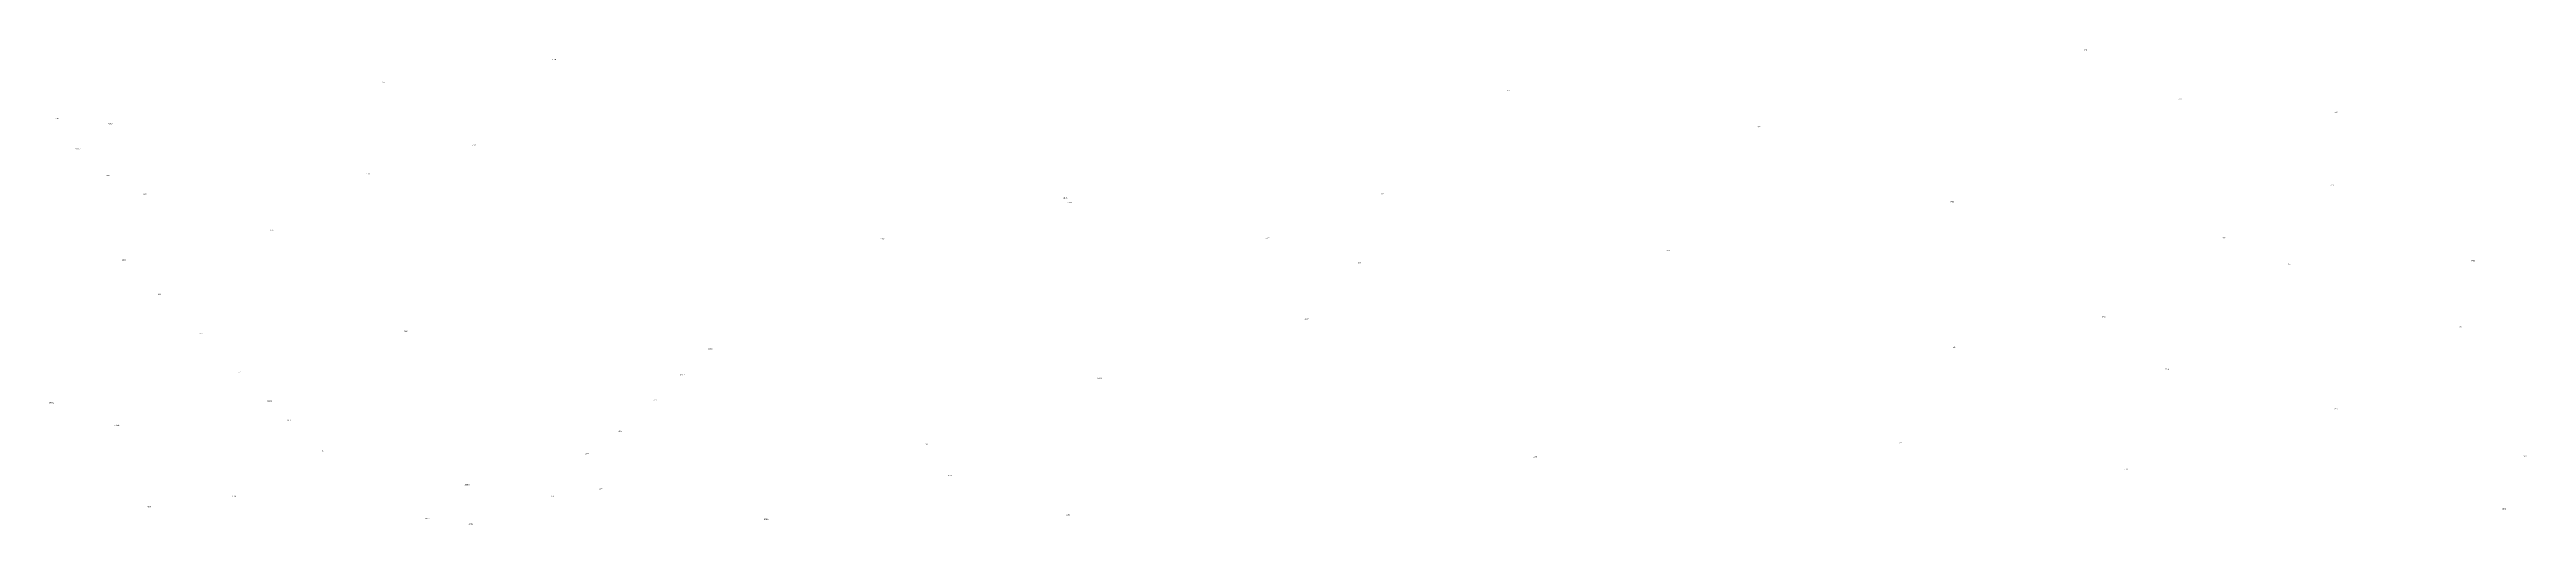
# Model space of a CAD drawing. Extents: x 212852 to 217021, y 173663 to 176722.
# Drawn here: x 214910 to 215987, y 175605 to 175812 of the extents above; entities that cross this region are included whole.
import ezdxf
from ezdxf.enums import TextEntityAlignment as Align

# ---------------------------------------------------------------- set-up
doc = ezdxf.new("R2010")
doc.units = 0
doc.header["$MEASUREMENT"] = 0
doc.layers.add('ADN', color=253, linetype='CONTINUOUS')

msp = doc.modelspace()

# ---------------------------------------------------------------- texts
at = {"layer": 'ADN'}
for s, p in [('125B', (215129.2, 175807.3)), ('77Z', (215795, 175811.4)), ('142B', (215054.9, 175797.4)), ('113M', (215544, 175793.8)), ('776H', (214913, 175781.6)), ('77A2', (215835.9, 175790)), ('776P', (215903.7, 175784.3)), ('699X2', (214936.2, 175779.3)), ('142C', (215094.4, 175770.2)), ('77Y', (215653.1, 175777.9)), ('699W2', (214922.1, 175768.4)), ('699Y2', (214935.4, 175756.8)), ('146C', (214951.3, 175748.6)), ('143A', (215048.3, 175757.5)), ('113P', (215489.3, 175748.8)), ('777B', (215902, 175752.6)), ('120H3', (215351.4, 175747)), ('120G3', (215353.3, 175745)), ('77B2', (215737.1, 175745.4)), ('144D', (215006.5, 175733)), ('120C4', (215272, 175729.2)), ('113T', (215439.3, 175729.4)), ('775', (215855.2, 175729.7)), ('144E', (214942.1, 175720)), ('113W', (215479.1, 175718.8)), ('79B3', (215613.4, 175724.1)), ('778A', (215883.4, 175718.2)), ('778B', (215963.6, 175719.7)), ('144F', (214957.6, 175705.1)), ('113V', (215456.3, 175694.3)), ('79Y2', (215802.9, 175695.3)), ('145M2', (214975.3, 175688)), ('145K2', (215064.9, 175689)), ('780D', (215958.4, 175690.9)), ('133D2', (215197, 175681.4)), ('79Z2', (215737.7, 175682)), ('774A', (215830.5, 175672.4)), ('145N2', (214992.5, 175671.2)), ('133C2', (215184.8, 175670)), ('120B5', (215366.3, 175668.5)), ('148X2', (214910.7, 175657.9)), ('145E2', (215005.5, 175658.6)), ('141E', (215014, 175650.3)), ('137X', (215172.9, 175659)), ('778C', (215903.8, 175655.2)), ('148W2', (214939, 175648)), ('137W', (215157.8, 175645.4)), ('126K', (215291.2, 175639.8)), ('79K3', (215714.9, 175640.4)), ('141L', (215028.9, 175636.9)), ('137V', (215143.5, 175635.7)), ('110K', (215555.7, 175634.4)), ('773A', (215812.7, 175628.9)), ('784C', (215986, 175634.6)), ('137D2', (215091.3, 175622.2)), ('137T', (215149.4, 175620.3)), ('126H', (215301.4, 175626.2)), ('436A', (214953.1, 175612.6)), ('174M', (214990, 175617.2)), ('137C2', (215073.9, 175607.5)), ('137S', (215128.3, 175617.2)), ('133A2', (215221.3, 175607.1)), ('128E', (215352.6, 175609)), ('787C', (215977.1, 175611.6)), ('137E2', (215093, 175605.1))]:
    msp.add_text(s, height=0.5, dxfattribs=at).set_placement(p, align=Align.MIDDLE_CENTER)

doc.saveas('drawing.dxf')
